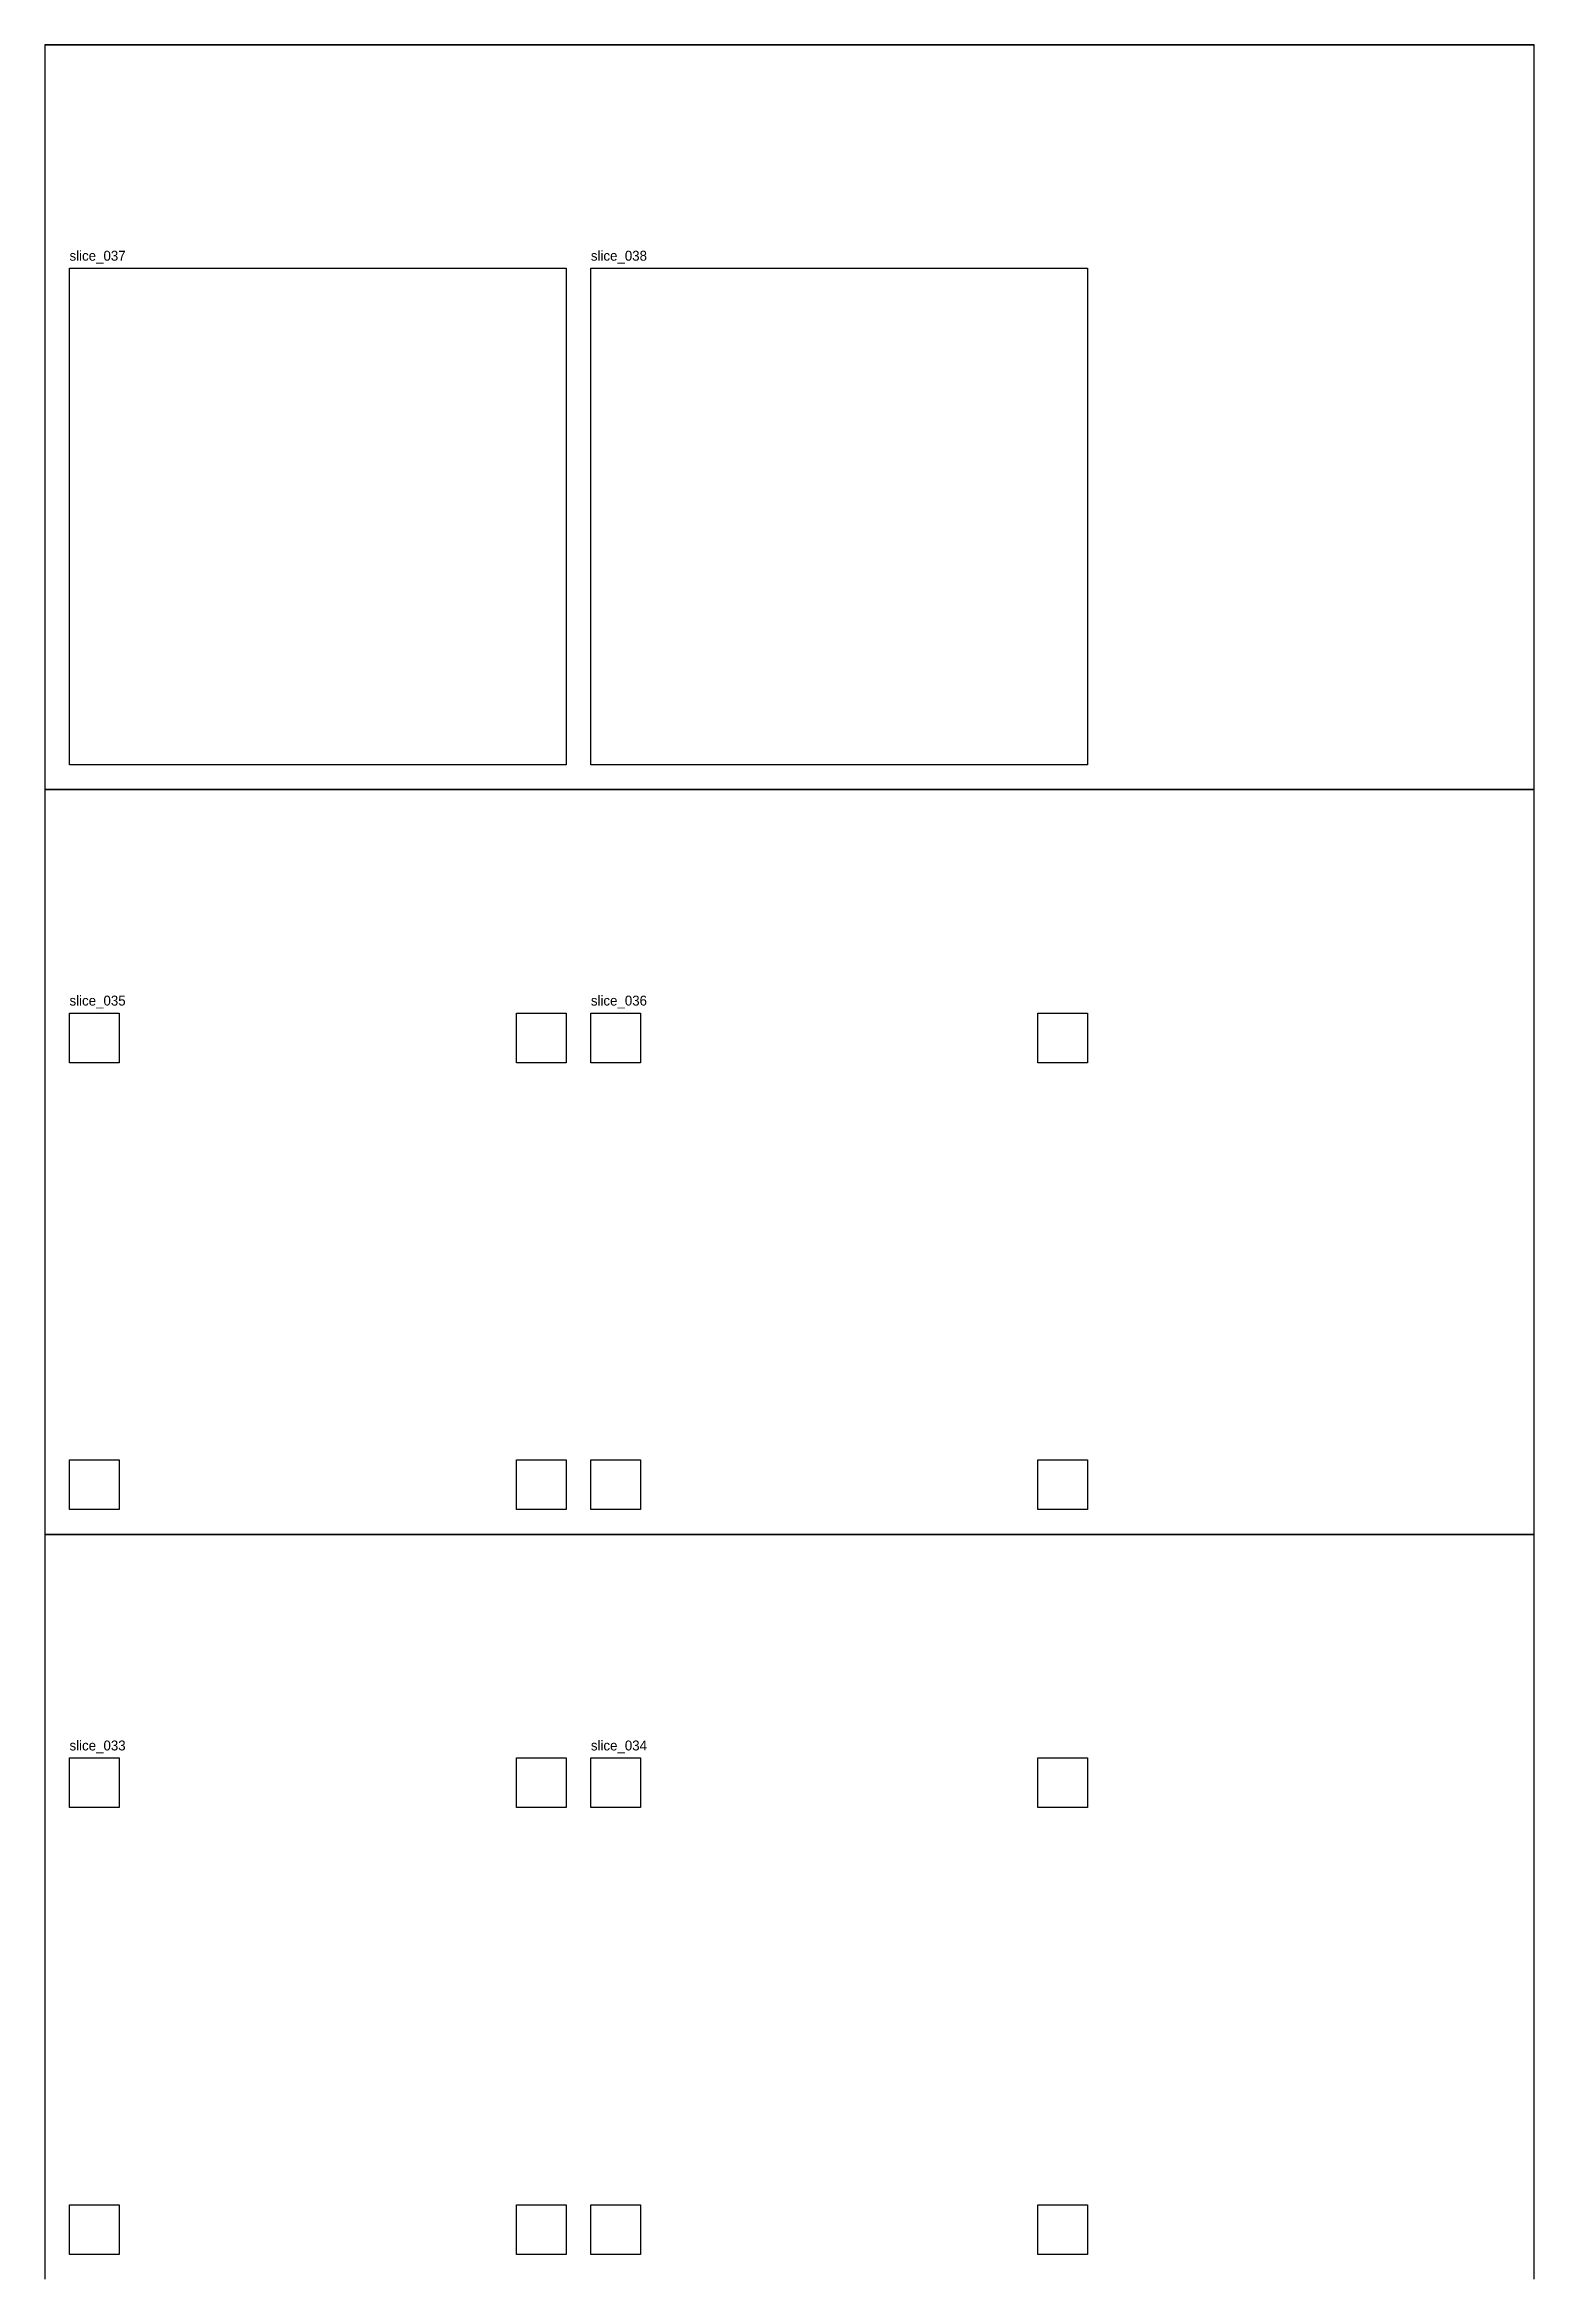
# Model space of a CAD drawing. Header units: metres. Extents: x 0 to 600, y 0 to 6600.
# Drawn here: x 0 to 600, y 4800 to 5700 of the extents above; entities that cross this region are included whole.
import ezdxf

# ---------------------------------------------------------------- set-up
doc = ezdxf.new("R2010")
doc.units = ezdxf.units.M

msp = doc.modelspace()

# ---------------------------------------------------------------- texts
at = {"layer": 'slice_033'}
msp.add_text('slice_033', height=4, dxfattribs=at).set_placement((10, 5013))
at = {"layer": 'slice_034'}
msp.add_text('slice_034', height=4, dxfattribs=at).set_placement((220, 5013))
at = {"layer": 'slice_035'}
msp.add_text('slice_035', height=4, dxfattribs=at).set_placement((10, 5313))
at = {"layer": 'slice_036'}
msp.add_text('slice_036', height=4, dxfattribs=at).set_placement((220, 5313))
at = {"layer": 'slice_037'}
msp.add_text('slice_037', height=4, dxfattribs=at).set_placement((10, 5613))
at = {"layer": 'slice_038'}
msp.add_text('slice_038', height=4, dxfattribs=at).set_placement((220, 5613))

# ---------------------------------------------------------------- linework, layer by layer
at = {"layer": 'sheet_boundary_17'}
for p, q in [((600, 5100), (0, 5100)), ((0, 5100), (0, 4800)), ((600, 4800), (600, 5100))]:
    msp.add_line(p, q, dxfattribs=at)
at = {"layer": 'sheet_boundary_18'}
for p, q in [((600, 5400), (0, 5400)), ((0, 5400), (0, 5100)), ((600, 5100), (600, 5400)), ((0, 5100), (600, 5100))]:
    msp.add_line(p, q, dxfattribs=at)
at = {"layer": 'sheet_boundary_19'}
for p, q in [((600, 5700), (0, 5700)), ((0, 5700), (0, 5400)), ((600, 5400), (600, 5700)), ((0, 5400), (600, 5400))]:
    msp.add_line(p, q, dxfattribs=at)
at = {"layer": 'sheet_boundary_20'}
msp.add_line((0, 5700), (600, 5700), dxfattribs=at)
at = {"layer": 'slice_033'}
for p, q in [((10, 4990), (10, 5010)), ((10, 5010), (30, 5010)), ((30, 5010), (30, 4990)), ((190, 4990), (190, 5010)), ((190, 5010), (210, 5010)), ((210, 5010), (210, 4990)), ((30, 4990), (10, 4990)), ((210, 4990), (190, 4990)), ((10, 4810), (10, 4830)), ((10, 4830), (30, 4830)), ((30, 4830), (30, 4810)), ((190, 4810), (190, 4830)), ((190, 4830), (210, 4830)), ((210, 4830), (210, 4810)), ((30, 4810), (10, 4810)), ((210, 4810), (190, 4810))]:
    msp.add_line(p, q, dxfattribs=at)
at = {"layer": 'slice_034'}
for p, q in [((220, 4990), (220, 5010)), ((220, 5010), (240, 5010)), ((240, 5010), (240, 4990)), ((400, 4990), (400, 5010)), ((400, 5010), (420, 5010)), ((420, 5010), (420, 4990)), ((240, 4990), (220, 4990)), ((420, 4990), (400, 4990)), ((220, 4810), (220, 4830)), ((220, 4830), (240, 4830)), ((240, 4830), (240, 4810)), ((400, 4810), (400, 4830)), ((400, 4830), (420, 4830)), ((420, 4830), (420, 4810)), ((240, 4810), (220, 4810)), ((420, 4810), (400, 4810))]:
    msp.add_line(p, q, dxfattribs=at)
at = {"layer": 'slice_035'}
for p, q in [((10, 5290), (10, 5310)), ((10, 5310), (30, 5310)), ((30, 5310), (30, 5290)), ((190, 5290), (190, 5310)), ((190, 5310), (210, 5310)), ((210, 5310), (210, 5290)), ((30, 5290), (10, 5290)), ((210, 5290), (190, 5290)), ((10, 5110), (10, 5130)), ((10, 5130), (30, 5130)), ((30, 5130), (30, 5110)), ((190, 5110), (190, 5130)), ((190, 5130), (210, 5130)), ((210, 5130), (210, 5110)), ((30, 5110), (10, 5110)), ((210, 5110), (190, 5110))]:
    msp.add_line(p, q, dxfattribs=at)
at = {"layer": 'slice_036'}
for p, q in [((220, 5290), (220, 5310)), ((220, 5310), (240, 5310)), ((240, 5310), (240, 5290)), ((400, 5290), (400, 5310)), ((400, 5310), (420, 5310)), ((420, 5310), (420, 5290)), ((240, 5290), (220, 5290)), ((420, 5290), (400, 5290)), ((220, 5110), (220, 5130)), ((220, 5130), (240, 5130)), ((240, 5130), (240, 5110)), ((400, 5110), (400, 5130)), ((400, 5130), (420, 5130)), ((420, 5130), (420, 5110)), ((240, 5110), (220, 5110)), ((420, 5110), (400, 5110))]:
    msp.add_line(p, q, dxfattribs=at)
at = {"layer": 'slice_037'}
for p, q in [((10, 5410), (10, 5610)), ((10, 5610), (210, 5610)), ((210, 5610), (210, 5410)), ((210, 5410), (10, 5410))]:
    msp.add_line(p, q, dxfattribs=at)
at = {"layer": 'slice_038'}
for p, q in [((220, 5410), (220, 5610)), ((220, 5610), (420, 5610)), ((420, 5610), (420, 5410)), ((420, 5410), (220, 5410))]:
    msp.add_line(p, q, dxfattribs=at)

msp.set_redraw_order([(e.dxf.handle, doc.entitydb.next_handle()) for e in msp.query("TEXT MTEXT ATTDEF DIMENSION ARC_DIMENSION")])  # texts and dimensions are drawn at this point

doc.saveas('drawing.dxf')
